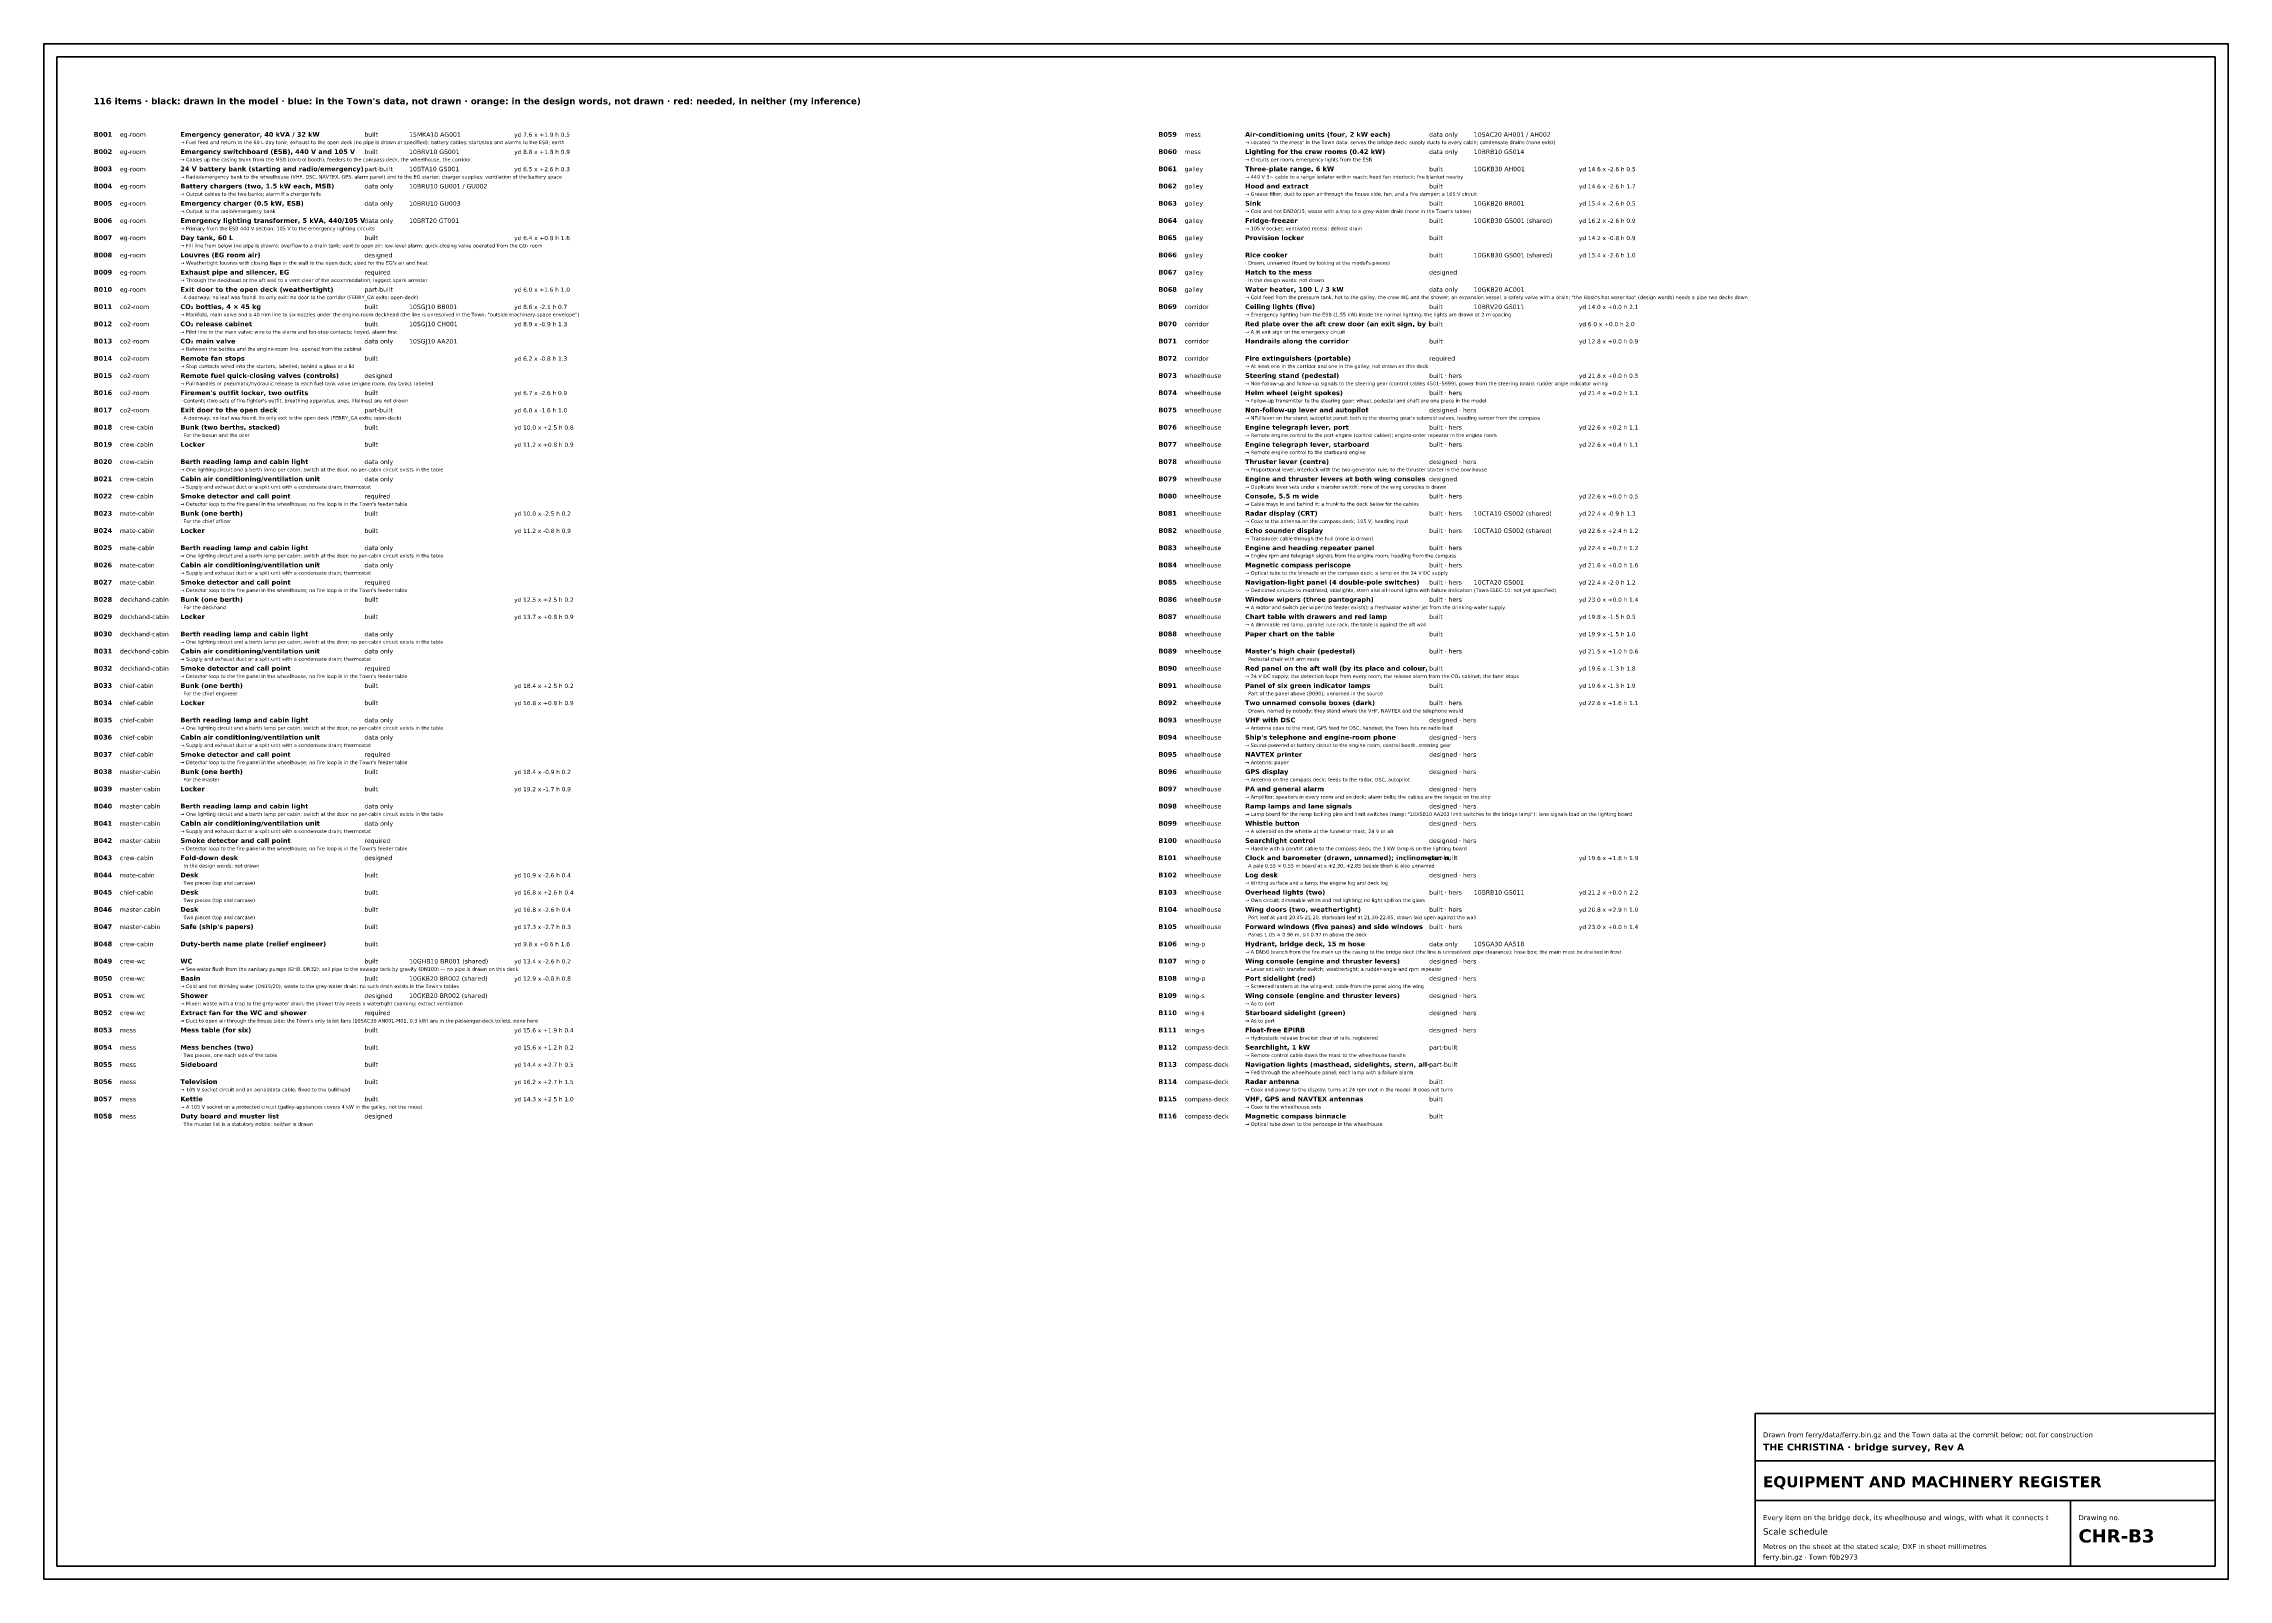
# Model space of a CAD drawing. Header units: millimetres. Extents: x 5 to 836, y 5 to 589.
import ezdxf

# ---------------------------------------------------------------- set-up
doc = ezdxf.new("R2010")
doc.units = ezdxf.units.MM
doc.linetypes.add('DASHED', pattern=[1.524, 1.27, -0.254])
for name, color, linetype, lineweight, true_color in [('DIM', 2, 'CONTINUOUS', 13, 0x1e46a0), ('FIND', 1, 'CONTINUOUS', 25, 0xc80000), ('SIGHT', 30, 'DASHED', 18, 0xd76900), ('THIN', 8, 'CONTINUOUS', 13, 0x8c8c8c)]:
    doc.layers.add(name, color=color, linetype=linetype, lineweight=lineweight, true_color=true_color)
for name, color, linetype, lineweight in [('FRAME', 7, 'CONTINUOUS', 50), ('TEXT', 7, 'CONTINUOUS', 18), ('TITLE', 7, 'CONTINUOUS', 35)]:
    doc.layers.add(name, color=color, linetype=linetype, lineweight=lineweight)
doc.styles.add('SANS', font='DejaVuSans.ttf')
doc.styles.add('SANSB', font='DejaVuSans-Bold.ttf')

msp = doc.modelspace()

# ---------------------------------------------------------------- linework, layer by layer
at = {"layer": 'FRAME'}
for points in [[(5, 5), (836, 5), (836, 589), (5, 589)], [(10, 10), (831, 10), (831, 584), (10, 584)]]:
    msp.add_lwpolyline(points, close=True, dxfattribs=at)
at = {"layer": 'TITLE'}
for p, q in [((656, 50), (831, 50)), ((656, 35), (831, 35)), ((776, 10), (776, 35))]:
    msp.add_line(p, q, dxfattribs=at)
msp.add_lwpolyline([(656, 10), (831, 10), (831, 68), (656, 68)], close=True, dxfattribs=at)

# ---------------------------------------------------------------- texts
at = {"layer": 'DIM'}
for s, height, style, p in [('B059', 1.8, 'SANSB', (429, 553.6)), ('B060', 1.8, 'SANSB', (429, 547.05)), ('mess', 1.7, 'SANS', (439, 553.6)), ('Air-conditioning units (four, 2 kW each)', 1.8, 'SANSB', (462, 553.6)), ('Lighting for the crew rooms (0.42 kW)', 1.8, 'SANSB', (462, 547.05)), ('data only', 1.7, 'SANS', (532, 553.6)), ('data only', 1.7, 'SANS', (532, 547.05)), ('10SAC20 AH001 / AH002', 1.7, 'SANS', (549, 553.6)), ('10BRB10 GS014', 1.7, 'SANS', (549, 547.05)), ('mess', 1.7, 'SANS', (439, 547.05)), ('B004', 1.8, 'SANSB', (24, 533.95)), ('eg-room', 1.7, 'SANS', (34, 533.95)), ('Battery chargers (two, 1.5 kW each, MSB)', 1.8, 'SANSB', (57, 533.95)), ('data only', 1.7, 'SANS', (127, 533.95)), ('10BRU10 GU001 / GU002', 1.7, 'SANS', (144, 533.95)), ('B005', 1.8, 'SANSB', (24, 527.4)), ('eg-room', 1.7, 'SANS', (34, 527.4)), ('Emergency charger (0.5 kW, ESB)', 1.8, 'SANSB', (57, 527.4)), ('data only', 1.7, 'SANS', (127, 527.4)), ('10BRU10 GU003', 1.7, 'SANS', (144, 527.4)), ('B006', 1.8, 'SANSB', (24, 520.85)), ('eg-room', 1.7, 'SANS', (34, 520.85)), ('Emergency lighting transformer, 5 kVA, 440/105 V', 1.8, 'SANSB', (57, 520.85)), ('data only', 1.7, 'SANS', (127, 520.85)), ('10BRT20 GT001', 1.7, 'SANS', (144, 520.85)), ('B068', 1.8, 'SANSB', (429, 494.65)), ('galley', 1.7, 'SANS', (439, 494.65)), ('Water heater, 100 L / 3 kW', 1.8, 'SANSB', (462, 494.65)), ('data only', 1.7, 'SANS', (532, 494.65)), ('10GKB20 AC001', 1.7, 'SANS', (549, 494.65)), ('B013', 1.8, 'SANSB', (24, 475)), ('co2-room', 1.7, 'SANS', (34, 475)), ('CO₂ main valve', 1.8, 'SANSB', (57, 475)), ('data only', 1.7, 'SANS', (127, 475)), ('10SGJ10 AA201', 1.7, 'SANS', (144, 475)), ('B020', 1.8, 'SANSB', (24, 429.15)), ('B021', 1.8, 'SANSB', (24, 422.6)), ('crew-cabin', 1.7, 'SANS', (34, 429.15)), ('crew-cabin', 1.7, 'SANS', (34, 422.6)), ('Cabin air conditioning/ventilation unit', 1.8, 'SANSB', (57, 422.6)), ('Berth reading lamp and cabin light', 1.8, 'SANSB', (57, 429.15)), ('data only', 1.7, 'SANS', (127, 429.15)), ('data only', 1.7, 'SANS', (127, 422.6)), ('B025', 1.8, 'SANSB', (24, 396.4)), ('B026', 1.8, 'SANSB', (24, 389.85)), ('mate-cabin', 1.7, 'SANS', (34, 396.4)), ('mate-cabin', 1.7, 'SANS', (34, 389.85)), ('Cabin air conditioning/ventilation unit', 1.8, 'SANSB', (57, 389.85)), ('Berth reading lamp and cabin light', 1.8, 'SANSB', (57, 396.4)), ('data only', 1.7, 'SANS', (127, 396.4)), ('data only', 1.7, 'SANS', (127, 389.85)), ('B030', 1.8, 'SANSB', (24, 363.65)), ('B031', 1.8, 'SANSB', (24, 357.1)), ('deckhand-cabin', 1.7, 'SANS', (34, 363.65)), ('deckhand-cabin', 1.7, 'SANS', (34, 357.1)), ('Cabin air conditioning/ventilation unit', 1.8, 'SANSB', (57, 357.1)), ('Berth reading lamp and cabin light', 1.8, 'SANSB', (57, 363.65)), ('data only', 1.7, 'SANS', (127, 363.65)), ('data only', 1.7, 'SANS', (127, 357.1)), ('B035', 1.8, 'SANSB', (24, 330.9)), ('chief-cabin', 1.7, 'SANS', (34, 330.9)), ('Berth reading lamp and cabin light', 1.8, 'SANSB', (57, 330.9)), ('data only', 1.7, 'SANS', (127, 330.9)), ('B036', 1.8, 'SANSB', (24, 324.35)), ('chief-cabin', 1.7, 'SANS', (34, 324.35)), ('Cabin air conditioning/ventilation unit', 1.8, 'SANSB', (57, 324.35)), ('data only', 1.7, 'SANS', (127, 324.35)), ('B040', 1.8, 'SANSB', (24, 298.15)), ('master-cabin', 1.7, 'SANS', (34, 298.15)), ('Berth reading lamp and cabin light', 1.8, 'SANSB', (57, 298.15)), ('data only', 1.7, 'SANS', (127, 298.15)), ('B041', 1.8, 'SANSB', (24, 291.6)), ('master-cabin', 1.7, 'SANS', (34, 291.6)), ('Cabin air conditioning/ventilation unit', 1.8, 'SANSB', (57, 291.6)), ('data only', 1.7, 'SANS', (127, 291.6)), ('B106', 1.8, 'SANSB', (429, 245.75)), ('wing-p', 1.7, 'SANS', (439, 245.75)), ('Hydrant, bridge deck, 15 m hose', 1.8, 'SANSB', (462, 245.75)), ('data only', 1.7, 'SANS', (532, 245.75)), ('10SGA30 AA518', 1.7, 'SANS', (549, 245.75))]:
    msp.add_text(s, height=height, dxfattribs=dict(at, style=style)).set_placement(p)
at = {"layer": 'FIND'}
for s, height, style, p in [('B009', 1.8, 'SANSB', (24, 501.2)), ('eg-room', 1.7, 'SANS', (34, 501.2)), ('Exhaust pipe and silencer, EG', 1.8, 'SANSB', (57, 501.2)), ('required', 1.7, 'SANS', (127, 501.2)), ('B072', 1.8, 'SANSB', (429, 468.45)), ('corridor', 1.7, 'SANS', (439, 468.45)), ('Fire extinguishers (portable)', 1.8, 'SANSB', (462, 468.45)), ('required', 1.7, 'SANS', (532, 468.45)), ('B022', 1.8, 'SANSB', (24, 416.05)), ('crew-cabin', 1.7, 'SANS', (34, 416.05)), ('Smoke detector and call point', 1.8, 'SANSB', (57, 416.05)), ('required', 1.7, 'SANS', (127, 416.05)), ('B027', 1.8, 'SANSB', (24, 383.3)), ('mate-cabin', 1.7, 'SANS', (34, 383.3)), ('Smoke detector and call point', 1.8, 'SANSB', (57, 383.3)), ('required', 1.7, 'SANS', (127, 383.3)), ('B032', 1.8, 'SANSB', (24, 350.55)), ('deckhand-cabin', 1.7, 'SANS', (34, 350.55)), ('Smoke detector and call point', 1.8, 'SANSB', (57, 350.55)), ('required', 1.7, 'SANS', (127, 350.55)), ('B037', 1.8, 'SANSB', (24, 317.8)), ('chief-cabin', 1.7, 'SANS', (34, 317.8)), ('Smoke detector and call point', 1.8, 'SANSB', (57, 317.8)), ('required', 1.7, 'SANS', (127, 317.8)), ('B042', 1.8, 'SANSB', (24, 285.05)), ('master-cabin', 1.7, 'SANS', (34, 285.05)), ('Smoke detector and call point', 1.8, 'SANSB', (57, 285.05)), ('required', 1.7, 'SANS', (127, 285.05)), ('B052', 1.8, 'SANSB', (24, 219.55)), ('crew-wc', 1.7, 'SANS', (34, 219.55)), ('Extract fan for the WC and shower', 1.8, 'SANSB', (57, 219.55)), ('required', 1.7, 'SANS', (127, 219.55))]:
    msp.add_text(s, height=height, dxfattribs=dict(at, style=style)).set_placement(p)
at = {"layer": 'SIGHT'}
for s, height, style, p in [('B008', 1.8, 'SANSB', (24, 507.75)), ('eg-room', 1.7, 'SANS', (34, 507.75)), ('Louvres (EG room air)', 1.8, 'SANSB', (57, 507.75)), ('designed', 1.7, 'SANS', (127, 507.75)), ('B067', 1.8, 'SANSB', (429, 501.2)), ('galley', 1.7, 'SANS', (439, 501.2)), ('Hatch to the mess', 1.8, 'SANSB', (462, 501.2)), ('designed', 1.7, 'SANS', (532, 501.2)), ('B015', 1.8, 'SANSB', (24, 461.9)), ('co2-room', 1.7, 'SANS', (34, 461.9)), ('Remote fuel quick-closing valves (controls)', 1.8, 'SANSB', (57, 461.9)), ('designed', 1.7, 'SANS', (127, 461.9)), ('B075', 1.8, 'SANSB', (429, 448.8)), ('wheelhouse', 1.7, 'SANS', (439, 448.8)), ('Non-follow-up lever and autopilot', 1.8, 'SANSB', (462, 448.8)), ('designed · hers', 1.7, 'SANS', (532, 448.8)), ('B078', 1.8, 'SANSB', (429, 429.15)), ('B079', 1.8, 'SANSB', (429, 422.6)), ('wheelhouse', 1.7, 'SANS', (439, 429.15)), ('wheelhouse', 1.7, 'SANS', (439, 422.6)), ('Thruster lever (centre)', 1.8, 'SANSB', (462, 429.15)), ('Engine and thruster levers at both wing consoles', 1.8, 'SANSB', (462, 422.6)), ('designed · hers', 1.7, 'SANS', (532, 429.15)), ('designed', 1.7, 'SANS', (532, 422.6)), ('B093', 1.8, 'SANSB', (429, 330.9)), ('wheelhouse', 1.7, 'SANS', (439, 330.9)), ('VHF with DSC', 1.8, 'SANSB', (462, 330.9)), ('designed · hers', 1.7, 'SANS', (532, 330.9)), ('B094', 1.8, 'SANSB', (429, 324.35)), ('wheelhouse', 1.7, 'SANS', (439, 324.35)), ("Ship's telephone and engine-room phone", 1.8, 'SANSB', (462, 324.35)), ('designed · hers', 1.7, 'SANS', (532, 324.35)), ('B095', 1.8, 'SANSB', (429, 317.8)), ('wheelhouse', 1.7, 'SANS', (439, 317.8)), ('NAVTEX printer', 1.8, 'SANSB', (462, 317.8)), ('designed · hers', 1.7, 'SANS', (532, 317.8)), ('B096', 1.8, 'SANSB', (429, 311.25)), ('wheelhouse', 1.7, 'SANS', (439, 311.25)), ('GPS display', 1.8, 'SANSB', (462, 311.25)), ('designed · hers', 1.7, 'SANS', (532, 311.25)), ('B097', 1.8, 'SANSB', (429, 304.7)), ('B098', 1.8, 'SANSB', (429, 298.15)), ('wheelhouse', 1.7, 'SANS', (439, 304.7)), ('wheelhouse', 1.7, 'SANS', (439, 298.15)), ('PA and general alarm', 1.8, 'SANSB', (462, 304.7)), ('Ramp lamps and lane signals', 1.8, 'SANSB', (462, 298.15)), ('designed · hers', 1.7, 'SANS', (532, 304.7)), ('designed · hers', 1.7, 'SANS', (532, 298.15)), ('B099', 1.8, 'SANSB', (429, 291.6)), ('wheelhouse', 1.7, 'SANS', (439, 291.6)), ('Whistle button', 1.8, 'SANSB', (462, 291.6)), ('designed · hers', 1.7, 'SANS', (532, 291.6)), ('B100', 1.8, 'SANSB', (429, 285.05)), ('wheelhouse', 1.7, 'SANS', (439, 285.05)), ('Searchlight control', 1.8, 'SANSB', (462, 285.05)), ('designed · hers', 1.7, 'SANS', (532, 285.05)), ('B043', 1.8, 'SANSB', (24, 278.5)), ('crew-cabin', 1.7, 'SANS', (34, 278.5)), ('Fold-down desk', 1.8, 'SANSB', (57, 278.5)), ('designed', 1.7, 'SANS', (127, 278.5)), ('B102', 1.8, 'SANSB', (429, 271.95)), ('wheelhouse', 1.7, 'SANS', (439, 271.95)), ('Log desk', 1.8, 'SANSB', (462, 271.95)), ('designed · hers', 1.7, 'SANS', (532, 271.95)), ('B107', 1.8, 'SANSB', (429, 239.2)), ('Wing console (engine and thruster levers)', 1.8, 'SANSB', (462, 239.2)), ('B108', 1.8, 'SANSB', (429, 232.65)), ('wing-p', 1.7, 'SANS', (439, 239.2)), ('wing-p', 1.7, 'SANS', (439, 232.65)), ('Port sidelight (red)', 1.8, 'SANSB', (462, 232.65)), ('designed · hers', 1.7, 'SANS', (532, 239.2)), ('designed · hers', 1.7, 'SANS', (532, 232.65)), ('B051', 1.8, 'SANSB', (24, 226.1)), ('crew-wc', 1.7, 'SANS', (34, 226.1)), ('Shower', 1.8, 'SANSB', (57, 226.1)), ('designed', 1.7, 'SANS', (127, 226.1)), ('10GKB20 BR002 (shared)', 1.7, 'SANS', (144, 226.1)), ('B109', 1.8, 'SANSB', (429, 226.1)), ('wing-s', 1.7, 'SANS', (439, 226.1)), ('Wing console (engine and thruster levers)', 1.8, 'SANSB', (462, 226.1)), ('designed · hers', 1.7, 'SANS', (532, 226.1)), ('B110', 1.8, 'SANSB', (429, 219.55)), ('wing-s', 1.7, 'SANS', (439, 219.55)), ('Starboard sidelight (green)', 1.8, 'SANSB', (462, 219.55)), ('designed · hers', 1.7, 'SANS', (532, 219.55)), ('B111', 1.8, 'SANSB', (429, 213)), ('wing-s', 1.7, 'SANS', (439, 213)), ('Float-free EPIRB', 1.8, 'SANSB', (462, 213)), ('designed · hers', 1.7, 'SANS', (532, 213)), ('B058', 1.8, 'SANSB', (24, 180.25)), ('mess', 1.7, 'SANS', (34, 180.25)), ('Duty board and muster list', 1.8, 'SANSB', (57, 180.25)), ('designed', 1.7, 'SANS', (127, 180.25))]:
    msp.add_text(s, height=height, dxfattribs=dict(at, style=style)).set_placement(p)
at = {"layer": 'TEXT'}
for s, height, style, p in [("116 items · black: drawn in the model · blue: in the Town's data, not drawn · orange: in the design words, not drawn · red: needed, in neither (my inference)", 2.4, 'SANSB', (24, 566)), ('B001', 1.8, 'SANSB', (24, 553.6)), ('B002', 1.8, 'SANSB', (24, 547.05)), ('eg-room', 1.7, 'SANS', (34, 553.6)), ('Emergency generator, 40 kVA / 32 kW', 1.8, 'SANSB', (57, 553.6)), ('Emergency switchboard (ESB), 440 V and 105 V', 1.8, 'SANSB', (57, 547.05)), ('built', 1.7, 'SANS', (127, 553.6)), ('built', 1.7, 'SANS', (127, 547.05)), ('15MKA10 AG001', 1.7, 'SANS', (144, 553.6)), ('10BRV10 GS001', 1.7, 'SANS', (144, 547.05)), ('yd 7.6 x +1.9 h 0.5', 1.6, 'SANS', (184, 553.6)), ('yd 8.8 x +1.8 h 0.9', 1.6, 'SANS', (184, 547.05)), ('B003', 1.8, 'SANSB', (24, 540.5)), ('eg-room', 1.7, 'SANS', (34, 547.05)), ('eg-room', 1.7, 'SANS', (34, 540.5)), ('24 V battery bank (starting and radio/emergency)', 1.8, 'SANSB', (57, 540.5)), ('part-built', 1.7, 'SANS', (127, 540.5)), ('10BTA10 GS001', 1.7, 'SANS', (144, 540.5)), ('yd 6.5 x +2.6 h 0.3', 1.6, 'SANS', (184, 540.5)), ('B061', 1.8, 'SANSB', (429, 540.5)), ('galley', 1.7, 'SANS', (439, 540.5)), ('Three-plate range, 6 kW', 1.8, 'SANSB', (462, 540.5)), ('built', 1.7, 'SANS', (532, 540.5)), ('10GKB30 AH001', 1.7, 'SANS', (549, 540.5)), ('yd 14.6 x -2.6 h 0.5', 1.6, 'SANS', (589, 540.5)), ('B062', 1.8, 'SANSB', (429, 533.95)), ('galley', 1.7, 'SANS', (439, 533.95)), ('Hood and extract', 1.8, 'SANSB', (462, 533.95)), ('built', 1.7, 'SANS', (532, 533.95)), ('yd 14.6 x -2.6 h 1.7', 1.6, 'SANS', (589, 533.95)), ('B063', 1.8, 'SANSB', (429, 527.4)), ('galley', 1.7, 'SANS', (439, 527.4)), ('Sink', 1.8, 'SANSB', (462, 527.4)), ('built', 1.7, 'SANS', (532, 527.4)), ('10GKB20 BR001', 1.7, 'SANS', (549, 527.4)), ('yd 15.4 x -2.6 h 0.5', 1.6, 'SANS', (589, 527.4)), ('B007', 1.8, 'SANSB', (24, 514.3)), ('eg-room', 1.7, 'SANS', (34, 514.3)), ('Day tank, 60 L', 1.8, 'SANSB', (57, 514.3)), ('built', 1.7, 'SANS', (127, 514.3)), ('yd 6.4 x +0.8 h 1.6', 1.6, 'SANS', (184, 514.3)), ('B064', 1.8, 'SANSB', (429, 520.85)), ('B065', 1.8, 'SANSB', (429, 514.3)), ('galley', 1.7, 'SANS', (439, 520.85)), ('galley', 1.7, 'SANS', (439, 514.3)), ('Fridge-freezer', 1.8, 'SANSB', (462, 520.85)), ('Provision locker', 1.8, 'SANSB', (462, 514.3)), ('built', 1.7, 'SANS', (532, 520.85)), ('built', 1.7, 'SANS', (532, 514.3)), ('10GKB30 GS001 (shared)', 1.7, 'SANS', (549, 520.85)), ('yd 16.2 x -2.6 h 0.9', 1.6, 'SANS', (589, 520.85)), ('yd 14.2 x -0.8 h 0.9', 1.6, 'SANS', (589, 514.3)), ('B066', 1.8, 'SANSB', (429, 507.75)), ('galley', 1.7, 'SANS', (439, 507.75)), ('Rice cooker', 1.8, 'SANSB', (462, 507.75)), ('built', 1.7, 'SANS', (532, 507.75)), ('10GKB30 GS001 (shared)', 1.7, 'SANS', (549, 507.75)), ('yd 15.4 x -2.6 h 1.0', 1.6, 'SANS', (589, 507.75)), ('B010', 1.8, 'SANSB', (24, 494.65)), ('eg-room', 1.7, 'SANS', (34, 494.65)), ('Exit door to the open deck (weathertight)', 1.8, 'SANSB', (57, 494.65)), ('part-built', 1.7, 'SANS', (127, 494.65)), ('yd 6.0 x +1.6 h 1.0', 1.6, 'SANS', (184, 494.65)), ('B011', 1.8, 'SANSB', (24, 488.1)), ('B012', 1.8, 'SANSB', (24, 481.55)), ('co2-room', 1.7, 'SANS', (34, 488.1)), ('co2-room', 1.7, 'SANS', (34, 481.55)), ('CO₂ bottles, 4 × 45 kg', 1.8, 'SANSB', (57, 488.1)), ('CO₂ release cabinet', 1.8, 'SANSB', (57, 481.55)), ('built', 1.7, 'SANS', (127, 488.1)), ('built', 1.7, 'SANS', (127, 481.55)), ('10SGJ10 BB001', 1.7, 'SANS', (144, 488.1)), ('10SGJ10 CH001', 1.7, 'SANS', (144, 481.55)), ('yd 8.6 x -2.1 h 0.7', 1.6, 'SANS', (184, 488.1)), ('yd 8.9 x -0.9 h 1.3', 1.6, 'SANS', (184, 481.55)), ('B069', 1.8, 'SANSB', (429, 488.1)), ('B070', 1.8, 'SANSB', (429, 481.55)), ('corridor', 1.7, 'SANS', (439, 488.1)), ('corridor', 1.7, 'SANS', (439, 481.55)), ('Ceiling lights (five)', 1.8, 'SANSB', (462, 488.1)), ('Red plate over the aft crew door (an exit sign, by i', 1.8, 'SANSB', (462, 481.55)), ('built', 1.7, 'SANS', (532, 488.1)), ('built', 1.7, 'SANS', (532, 481.55)), ('10BRV20 GS011', 1.7, 'SANS', (549, 488.1)), ('yd 14.0 x +0.0 h 2.1', 1.6, 'SANS', (589, 488.1)), ('yd 6.0 x +0.0 h 2.0', 1.6, 'SANS', (589, 481.55)), ('B071', 1.8, 'SANSB', (429, 475)), ('corridor', 1.7, 'SANS', (439, 475)), ('Handrails along the corridor', 1.8, 'SANSB', (462, 475)), ('built', 1.7, 'SANS', (532, 475)), ('yd 12.8 x +0.0 h 0.9', 1.6, 'SANS', (589, 475)), ('B014', 1.8, 'SANSB', (24, 468.45)), ('co2-room', 1.7, 'SANS', (34, 468.45)), ('Remote fan stops', 1.8, 'SANSB', (57, 468.45)), ('built', 1.7, 'SANS', (127, 468.45)), ('yd 6.2 x -0.8 h 1.3', 1.6, 'SANS', (184, 468.45)), ('B016', 1.8, 'SANSB', (24, 455.35)), ('co2-room', 1.7, 'SANS', (34, 455.35)), ("Firemen's outfit locker, two outfits", 1.8, 'SANSB', (57, 455.35)), ('built', 1.7, 'SANS', (127, 455.35)), ('B073', 1.8, 'SANSB', (429, 461.9)), ('B074', 1.8, 'SANSB', (429, 455.35)), ('wheelhouse', 1.7, 'SANS', (439, 461.9)), ('wheelhouse', 1.7, 'SANS', (439, 455.35)), ('Steering stand (pedestal)', 1.8, 'SANSB', (462, 461.9)), ('Helm wheel (eight spokes)', 1.8, 'SANSB', (462, 455.35)), ('built · hers', 1.7, 'SANS', (532, 461.9)), ('built · hers', 1.7, 'SANS', (532, 455.35)), ('yd 21.8 x +0.0 h 0.5', 1.6, 'SANS', (589, 461.9)), ('B017', 1.8, 'SANSB', (24, 448.8)), ('co2-room', 1.7, 'SANS', (34, 448.8)), ('Exit door to the open deck', 1.8, 'SANSB', (57, 448.8)), ('part-built', 1.7, 'SANS', (127, 448.8)), ('yd 6.7 x -2.6 h 0.9', 1.6, 'SANS', (184, 455.35)), ('yd 6.0 x -1.6 h 1.0', 1.6, 'SANS', (184, 448.8)), ('yd 21.4 x +0.0 h 1.1', 1.6, 'SANS', (589, 455.35)), ('B018', 1.8, 'SANSB', (24, 442.25)), ('crew-cabin', 1.7, 'SANS', (34, 442.25)), ('Bunk (two berths, stacked)', 1.8, 'SANSB', (57, 442.25)), ('built', 1.7, 'SANS', (127, 442.25)), ('yd 10.0 x +2.5 h 0.8', 1.6, 'SANS', (184, 442.25)), ('B076', 1.8, 'SANSB', (429, 442.25)), ('wheelhouse', 1.7, 'SANS', (439, 442.25)), ('Engine telegraph lever, port', 1.8, 'SANSB', (462, 442.25)), ('built · hers', 1.7, 'SANS', (532, 442.25)), ('yd 22.6 x +0.2 h 1.1', 1.6, 'SANS', (589, 442.25)), ('B019', 1.8, 'SANSB', (24, 435.7)), ('crew-cabin', 1.7, 'SANS', (34, 435.7)), ('Locker', 1.8, 'SANSB', (57, 435.7)), ('built', 1.7, 'SANS', (127, 435.7)), ('yd 11.2 x +0.8 h 0.9', 1.6, 'SANS', (184, 435.7)), ('B077', 1.8, 'SANSB', (429, 435.7)), ('wheelhouse', 1.7, 'SANS', (439, 435.7)), ('Engine telegraph lever, starboard', 1.8, 'SANSB', (462, 435.7)), ('built · hers', 1.7, 'SANS', (532, 435.7)), ('yd 22.6 x +0.4 h 1.1', 1.6, 'SANS', (589, 435.7)), ('B080', 1.8, 'SANSB', (429, 416.05)), ('wheelhouse', 1.7, 'SANS', (439, 416.05)), ('Console, 5.5 m wide', 1.8, 'SANSB', (462, 416.05)), ('built · hers', 1.7, 'SANS', (532, 416.05)), ('yd 22.6 x +0.0 h 0.5', 1.6, 'SANS', (589, 416.05)), ('B023', 1.8, 'SANSB', (24, 409.5)), ('mate-cabin', 1.7, 'SANS', (34, 409.5)), ('Bunk (one berth)', 1.8, 'SANSB', (57, 409.5)), ('built', 1.7, 'SANS', (127, 409.5)), ('yd 10.0 x -2.5 h 0.2', 1.6, 'SANS', (184, 409.5)), ('B081', 1.8, 'SANSB', (429, 409.5)), ('wheelhouse', 1.7, 'SANS', (439, 409.5)), ('Radar display (CRT)', 1.8, 'SANSB', (462, 409.5)), ('built · hers', 1.7, 'SANS', (532, 409.5)), ('10CTA10 GS002 (shared)', 1.7, 'SANS', (549, 409.5)), ('yd 22.4 x -0.9 h 1.3', 1.6, 'SANS', (589, 409.5)), ('B024', 1.8, 'SANSB', (24, 402.95)), ('mate-cabin', 1.7, 'SANS', (34, 402.95)), ('Locker', 1.8, 'SANSB', (57, 402.95)), ('built', 1.7, 'SANS', (127, 402.95)), ('yd 11.2 x -0.8 h 0.9', 1.6, 'SANS', (184, 402.95)), ('B082', 1.8, 'SANSB', (429, 402.95)), ('wheelhouse', 1.7, 'SANS', (439, 402.95)), ('Echo sounder display', 1.8, 'SANSB', (462, 402.95)), ('built · hers', 1.7, 'SANS', (532, 402.95)), ('10CTA10 GS002 (shared)', 1.7, 'SANS', (549, 402.95)), ('yd 22.6 x +2.4 h 1.2', 1.6, 'SANS', (589, 402.95)), ('B083', 1.8, 'SANSB', (429, 396.4)), ('B084', 1.8, 'SANSB', (429, 389.85)), ('wheelhouse', 1.7, 'SANS', (439, 396.4)), ('wheelhouse', 1.7, 'SANS', (439, 389.85)), ('Engine and heading repeater panel', 1.8, 'SANSB', (462, 396.4)), ('Magnetic compass periscope', 1.8, 'SANSB', (462, 389.85)), ('built · hers', 1.7, 'SANS', (532, 396.4)), ('built · hers', 1.7, 'SANS', (532, 389.85)), ('yd 22.4 x +0.7 h 1.2', 1.6, 'SANS', (589, 396.4)), ('yd 21.6 x +0.0 h 1.6', 1.6, 'SANS', (589, 389.85)), ('B085', 1.8, 'SANSB', (429, 383.3)), ('wheelhouse', 1.7, 'SANS', (439, 383.3)), ('Navigation-light panel (4 double-pole switches)', 1.8, 'SANSB', (462, 383.3)), ('built · hers', 1.7, 'SANS', (532, 383.3)), ('10CTA20 GS001', 1.7, 'SANS', (549, 383.3)), ('yd 22.4 x -2.0 h 1.2', 1.6, 'SANS', (589, 383.3)), ('B028', 1.8, 'SANSB', (24, 376.75)), ('deckhand-cabin', 1.7, 'SANS', (34, 376.75)), ('Bunk (one berth)', 1.8, 'SANSB', (57, 376.75)), ('built', 1.7, 'SANS', (127, 376.75)), ('yd 12.5 x +2.5 h 0.2', 1.6, 'SANS', (184, 376.75)), ('B086', 1.8, 'SANSB', (429, 376.75)), ('wheelhouse', 1.7, 'SANS', (439, 376.75)), ('Window wipers (three pantograph)', 1.8, 'SANSB', (462, 376.75)), ('built · hers', 1.7, 'SANS', (532, 376.75)), ('yd 23.0 x +0.0 h 1.4', 1.6, 'SANS', (589, 376.75)), ('B029', 1.8, 'SANSB', (24, 370.2)), ('deckhand-cabin', 1.7, 'SANS', (34, 370.2)), ('Locker', 1.8, 'SANSB', (57, 370.2)), ('built', 1.7, 'SANS', (127, 370.2)), ('yd 13.7 x +0.8 h 0.9', 1.6, 'SANS', (184, 370.2)), ('B087', 1.8, 'SANSB', (429, 370.2)), ('wheelhouse', 1.7, 'SANS', (439, 370.2)), ('Chart table with drawers and red lamp', 1.8, 'SANSB', (462, 370.2)), ('built', 1.7, 'SANS', (532, 370.2)), ('yd 19.8 x -1.5 h 0.5', 1.6, 'SANS', (589, 370.2)), ('B088', 1.8, 'SANSB', (429, 363.65)), ('B089', 1.8, 'SANSB', (429, 357.1)), ('wheelhouse', 1.7, 'SANS', (439, 363.65)), ('wheelhouse', 1.7, 'SANS', (439, 357.1)), ('Paper chart on the table', 1.8, 'SANSB', (462, 363.65)), ("Master's high chair (pedestal)", 1.8, 'SANSB', (462, 357.1)), ('built', 1.7, 'SANS', (532, 363.65)), ('built · hers', 1.7, 'SANS', (532, 357.1)), ('yd 19.9 x -1.5 h 1.0', 1.6, 'SANS', (589, 363.65)), ('yd 21.5 x +1.0 h 0.6', 1.6, 'SANS', (589, 357.1)), ('B090', 1.8, 'SANSB', (429, 350.55)), ('wheelhouse', 1.7, 'SANS', (439, 350.55)), ('Red panel on the aft wall (by its place and colour, ', 1.8, 'SANSB', (462, 350.55)), ('built', 1.7, 'SANS', (532, 350.55)), ('yd 19.6 x -1.3 h 1.8', 1.6, 'SANS', (589, 350.55)), ('B033', 1.8, 'SANSB', (24, 344)), ('chief-cabin', 1.7, 'SANS', (34, 344)), ('Bunk (one berth)', 1.8, 'SANSB', (57, 344)), ('built', 1.7, 'SANS', (127, 344)), ('yd 18.4 x +2.5 h 0.2', 1.6, 'SANS', (184, 344)), ('B091', 1.8, 'SANSB', (429, 344)), ('wheelhouse', 1.7, 'SANS', (439, 344)), ('Panel of six green indicator lamps', 1.8, 'SANSB', (462, 344)), ('built', 1.7, 'SANS', (532, 344)), ('yd 19.6 x -1.3 h 1.9', 1.6, 'SANS', (589, 344)), ('B034', 1.8, 'SANSB', (24, 337.45)), ('chief-cabin', 1.7, 'SANS', (34, 337.45)), ('Locker', 1.8, 'SANSB', (57, 337.45)), ('built', 1.7, 'SANS', (127, 337.45)), ('yd 16.8 x +0.8 h 0.9', 1.6, 'SANS', (184, 337.45)), ('B092', 1.8, 'SANSB', (429, 337.45)), ('wheelhouse', 1.7, 'SANS', (439, 337.45)), ('Two unnamed console boxes (dark)', 1.8, 'SANSB', (462, 337.45)), ('built · hers', 1.7, 'SANS', (532, 337.45)), ('yd 22.6 x +1.6 h 1.1', 1.6, 'SANS', (589, 337.45)), ('B038', 1.8, 'SANSB', (24, 311.25)), ('master-cabin', 1.7, 'SANS', (34, 311.25)), ('Bunk (one berth)', 1.8, 'SANSB', (57, 311.25)), ('built', 1.7, 'SANS', (127, 311.25)), ('yd 18.4 x -0.9 h 0.2', 1.6, 'SANS', (184, 311.25)), ('B039', 1.8, 'SANSB', (24, 304.7)), ('master-cabin', 1.7, 'SANS', (34, 304.7)), ('Locker', 1.8, 'SANSB', (57, 304.7)), ('built', 1.7, 'SANS', (127, 304.7)), ('yd 19.2 x -1.7 h 0.9', 1.6, 'SANS', (184, 304.7)), ('B101', 1.8, 'SANSB', (429, 278.5)), ('wheelhouse', 1.7, 'SANS', (439, 278.5)), ('Clock and barometer (drawn, unnamed); inclinometer n', 1.8, 'SANSB', (462, 278.5)), ('part-built', 1.7, 'SANS', (532, 278.5)), ('yd 19.6 x +1.6 h 1.9', 1.6, 'SANS', (589, 278.5)), ('B044', 1.8, 'SANSB', (24, 271.95)), ('B045', 1.8, 'SANSB', (24, 265.4)), ('chief-cabin', 1.7, 'SANS', (34, 265.4)), ('mate-cabin', 1.7, 'SANS', (34, 271.95)), ('Desk', 1.8, 'SANSB', (57, 271.95)), ('Desk', 1.8, 'SANSB', (57, 265.4)), ('built', 1.7, 'SANS', (127, 271.95)), ('built', 1.7, 'SANS', (127, 265.4)), ('yd 10.9 x -2.6 h 0.4', 1.6, 'SANS', (184, 271.95)), ('yd 16.8 x +2.6 h 0.4', 1.6, 'SANS', (184, 265.4)), ('B103', 1.8, 'SANSB', (429, 265.4)), ('wheelhouse', 1.7, 'SANS', (439, 265.4)), ('Overhead lights (two)', 1.8, 'SANSB', (462, 265.4)), ('built · hers', 1.7, 'SANS', (532, 265.4)), ('10BRB10 GS011', 1.7, 'SANS', (549, 265.4)), ('yd 21.2 x +0.0 h 2.2', 1.6, 'SANS', (589, 265.4)), ('B046', 1.8, 'SANSB', (24, 258.85)), ('master-cabin', 1.7, 'SANS', (34, 258.85)), ('Desk', 1.8, 'SANSB', (57, 258.85)), ('built', 1.7, 'SANS', (127, 258.85)), ('yd 16.8 x -2.6 h 0.4', 1.6, 'SANS', (184, 258.85)), ('B104', 1.8, 'SANSB', (429, 258.85)), ('wheelhouse', 1.7, 'SANS', (439, 258.85)), ('Wing doors (two, weathertight)', 1.8, 'SANSB', (462, 258.85)), ('built · hers', 1.7, 'SANS', (532, 258.85)), ('yd 20.8 x +2.9 h 1.0', 1.6, 'SANS', (589, 258.85)), ('B047', 1.8, 'SANSB', (24, 252.3)), ('master-cabin', 1.7, 'SANS', (34, 252.3)), ("Safe (ship's papers)", 1.8, 'SANSB', (57, 252.3)), ('built', 1.7, 'SANS', (127, 252.3)), ('yd 17.3 x -2.7 h 0.3', 1.6, 'SANS', (184, 252.3)), ('B105', 1.8, 'SANSB', (429, 252.3)), ('wheelhouse', 1.7, 'SANS', (439, 252.3)), ('Forward windows (five panes) and side windows', 1.8, 'SANSB', (462, 252.3)), ('built · hers', 1.7, 'SANS', (532, 252.3)), ('yd 23.0 x +0.0 h 1.4', 1.6, 'SANS', (589, 252.3)), ('B048', 1.8, 'SANSB', (24, 245.75)), ('B049', 1.8, 'SANSB', (24, 239.2)), ('crew-cabin', 1.7, 'SANS', (34, 245.75)), ('WC', 1.8, 'SANSB', (57, 239.2)), ('Duty-berth name plate (relief engineer)', 1.8, 'SANSB', (57, 245.75)), ('built', 1.7, 'SANS', (127, 245.75)), ('yd 9.8 x +0.6 h 1.6', 1.6, 'SANS', (184, 245.75)), ('B050', 1.8, 'SANSB', (24, 232.65)), ('crew-wc', 1.7, 'SANS', (34, 239.2)), ('crew-wc', 1.7, 'SANS', (34, 232.65)), ('Basin', 1.8, 'SANSB', (57, 232.65)), ('built', 1.7, 'SANS', (127, 239.2)), ('built', 1.7, 'SANS', (127, 232.65)), ('10GHB10 BR001 (shared)', 1.7, 'SANS', (144, 239.2)), ('10GKB20 BR002 (shared)', 1.7, 'SANS', (144, 232.65)), ('yd 13.4 x -2.6 h 0.2', 1.6, 'SANS', (184, 239.2)), ('yd 12.9 x -0.8 h 0.8', 1.6, 'SANS', (184, 232.65)), ('B053', 1.8, 'SANSB', (24, 213)), ('B054', 1.8, 'SANSB', (24, 206.45)), ('mess', 1.7, 'SANS', (34, 213)), ('mess', 1.7, 'SANS', (34, 206.45)), ('Mess table (for six)', 1.8, 'SANSB', (57, 213)), ('Mess benches (two)', 1.8, 'SANSB', (57, 206.45)), ('built', 1.7, 'SANS', (127, 213)), ('built', 1.7, 'SANS', (127, 206.45)), ('yd 15.6 x +1.9 h 0.4', 1.6, 'SANS', (184, 213)), ('yd 15.6 x +1.2 h 0.2', 1.6, 'SANS', (184, 206.45)), ('B112', 1.8, 'SANSB', (429, 206.45)), ('compass-deck', 1.7, 'SANS', (439, 206.45)), ('Searchlight, 1 kW', 1.8, 'SANSB', (462, 206.45)), ('part-built', 1.7, 'SANS', (532, 206.45)), ('B055', 1.8, 'SANSB', (24, 199.9)), ('mess', 1.7, 'SANS', (34, 199.9)), ('Sideboard', 1.8, 'SANSB', (57, 199.9)), ('built', 1.7, 'SANS', (127, 199.9)), ('yd 14.4 x +2.7 h 0.5', 1.6, 'SANS', (184, 199.9)), ('B113', 1.8, 'SANSB', (429, 199.9)), ('compass-deck', 1.7, 'SANS', (439, 199.9)), ('Navigation lights (masthead, sidelights, stern, all-', 1.8, 'SANSB', (462, 199.9)), ('part-built', 1.7, 'SANS', (532, 199.9)), ('B056', 1.8, 'SANSB', (24, 193.35)), ('mess', 1.7, 'SANS', (34, 193.35)), ('Television', 1.8, 'SANSB', (57, 193.35)), ('built', 1.7, 'SANS', (127, 193.35)), ('yd 16.2 x +2.7 h 1.5', 1.6, 'SANS', (184, 193.35)), ('B114', 1.8, 'SANSB', (429, 193.35)), ('compass-deck', 1.7, 'SANS', (439, 193.35)), ('Radar antenna', 1.8, 'SANSB', (462, 193.35)), ('built', 1.7, 'SANS', (532, 193.35)), ('B057', 1.8, 'SANSB', (24, 186.8)), ('mess', 1.7, 'SANS', (34, 186.8)), ('Kettle', 1.8, 'SANSB', (57, 186.8)), ('built', 1.7, 'SANS', (127, 186.8)), ('yd 14.3 x +2.5 h 1.0', 1.6, 'SANS', (184, 186.8)), ('B115', 1.8, 'SANSB', (429, 186.8)), ('compass-deck', 1.7, 'SANS', (439, 186.8)), ('VHF, GPS and NAVTEX antennas', 1.8, 'SANSB', (462, 186.8)), ('built', 1.7, 'SANS', (532, 186.8)), ('B116', 1.8, 'SANSB', (429, 180.25)), ('compass-deck', 1.7, 'SANS', (439, 180.25)), ('Magnetic compass binnacle', 1.8, 'SANSB', (462, 180.25)), ('built', 1.7, 'SANS', (532, 180.25)), ('Drawn from ferry/data/ferry.bin.gz and the Town data at the commit below; not for construction', 1.9, 'SANS', (659, 59)), ('THE CHRISTINA · bridge survey, Rev A', 2.6, 'SANSB', (659, 54)), ('EQUIPMENT AND MACHINERY REGISTER', 4.2, 'SANSB', (659, 40)), ('Every item on the bridge deck, its wheelhouse and wings, with what it connects t', 1.9444, 'SANS', (659, 27.5)), ('Drawing no.', 1.9, 'SANS', (779, 27.5)), ('Scale schedule', 2.4, 'SANS', (659, 22)), ('Metres on the sheet at the stated scale; DXF in sheet millimetres', 1.9, 'SANS', (659, 16.5)), ('CHR-B3', 5, 'SANSB', (779, 19)), ('ferry.bin.gz · Town f0b2973', 1.9, 'SANS', (659, 12.5))]:
    msp.add_text(s, height=height, dxfattribs=dict(at, style=style)).set_placement(p)
at = {"layer": 'THIN', "style": 'SANS'}
for s, p in [('→ Fuel feed and return to the 60 L day tank; exhaust to the open deck (no pipe is drawn or specified); battery cables; start/stop and alarms to the ESB; earth', (57, 550.8)), ('→ Located "in the mess" in the Town data: serves the bridge deck; supply ducts to every cabin; condensate drains (none exist)', (462, 550.8)), ('→ Cables up the casing trunk from the MSB (control booth); feeders to the compass deck, the wheelhouse, the corridor', (57, 544.25)), ('→ Circuits per room; emergency lights from the ESB', (462, 544.25)), ('→ Radio/emergency bank to the wheelhouse (VHF, DSC, NAVTEX, GPS, alarm panel) and to the EG starter; charger supplies; ventilation of the battery space', (57, 537.7)), ('→ Output cables to the two banks; alarm if a charger fails', (57, 531.15)), ('→ 440 V 3~ cable to a range isolator within reach; hood fan interlock; fire blanket nearby', (462, 537.7)), ('→ Grease filter, duct to open air through the house side, fan, and a fire damper; a 105 V circuit', (462, 531.15)), ('→ Output to the radio/emergency bank', (57, 524.6)), ("→ Cold and hot DN20/15; waste with a trap to a grey-water drain (none in the Town's tables)", (462, 524.6)), ('→ Primary from the ESB 440 V section; 105 V to the emergency lighting circuits', (57, 518.05)), ('→ 105 V socket; ventilated recess; defrost drain', (462, 518.05)), ('→ Fill line from below (no pipe is drawn); overflow to a drain tank; vent to open air; low-level alarm; quick-closing valve operated from the CO₂ room', (57, 511.5)), ("→ Weathertight louvres with closing flaps in the wall to the open deck; sized for the EG's air and heat", (57, 504.95)), ('→ Through the deckhead or the aft wall to a vent clear of the accommodation; lagged; spark arrester', (57, 498.4)), ("· Drawn, unnamed (found by looking at the model's pieces)", (462, 504.95)), ('· In the design words; not drawn', (462, 498.4)), ('· A doorway; no leaf was found. Its only exit: no door to the corridor (FERRY_GA exits: open-deck)', (57, 491.85)), ('→ Cold feed from the pressure tank, hot to the galley, the crew WC and the shower, an expansion vessel, a safety valve with a drain; "the kiosk\'s hot water too" (design words) needs a pipe two decks down', (462, 491.85)), ('→ Manifold, main valve and a 40 mm line to six nozzles under the engine-room deckhead (the line is unresolved in the Town: "outside machinery-space envelope")', (57, 485.3)), ('→ Emergency lighting from the ESB (1.55 kW) inside the normal lighting; the lights are drawn at 2 m spacing', (462, 485.3)), ('→ Pilot line to the main valve; wire to the alarm and fan-stop contacts; keyed, alarm first', (57, 478.75)), ('→ A lit exit sign on the emergency circuit', (462, 478.75)), ('→ Between the bottles and the engine-room line; opened from the cabinet', (57, 472.2)), ('→ Stop contacts wired into the starters; labelled; behind a glass or a lid', (57, 465.65)), ('→ At least one in the corridor and one in the galley; not drawn on this deck', (462, 465.65)), ('→ Pull handles or pneumatic/hydraulic release to each fuel tank valve (engine room, day tank); labelled', (57, 459.1)), ('→ Non-follow-up and follow-up signals to the steering gear (control cables 4501–5999), power from the steering board; rudder angle indicator wiring', (462, 459.1)), ("· Contents (two sets of fire-fighter's outfit, breathing apparatus, axes, lifelines) are not drawn", (57, 452.55)), ('→ Follow-up transmitter to the steering gear; wheel, pedestal and shaft are one piece in the model', (462, 452.55)), ('· A doorway; no leaf was found. Its only exit is the open deck (FERRY_GA exits: open-deck)', (57, 446)), ('· For the bosun and the oiler', (57, 439.45)), ("→ NFU lever on the stand; autopilot panel; both to the steering gear's solenoid valves; heading sensor from the compass", (462, 446)), ('→ Remote engine control to the port engine (control cables); engine-order repeater in the engine room', (462, 439.45)), ('→ Remote engine control to the starboard engine', (462, 432.9)), ('→ One lighting circuit and a berth lamp per cabin; switch at the door; no per-cabin circuit exists in the table', (57, 426.35)), ('→ Proportional lever; interlock with the two-generator rule; to the thruster starter in the bow house', (462, 426.35)), ('→ Supply and exhaust duct or a split unit with a condensate drain; thermostat', (57, 419.8)), ('→ Duplicate lever sets under a transfer switch; none of the wing consoles is drawn', (462, 419.8)), ("→ Detector loop to the fire panel in the wheelhouse; no fire loop is in the Town's feeder table", (57, 413.25)), ('· For the chief officer', (57, 406.7)), ('→ Cable trays in and behind it; a trunk to the deck below for the cables', (462, 413.25)), ('→ Coax to the antenna on the compass deck; 105 V; heading input', (462, 406.7)), ('→ Transducer cable through the hull (none is drawn)', (462, 400.15)), ('→ One lighting circuit and a berth lamp per cabin; switch at the door; no per-cabin circuit exists in the table', (57, 393.6)), ('→ Engine rpm and telegraph signals from the engine room; heading from the compass', (462, 393.6)), ('→ Supply and exhaust duct or a split unit with a condensate drain; thermostat', (57, 387.05)), ('→ Optical tube to the binnacle on the compass deck; a lamp on the 24 V DC supply', (462, 387.05)), ("→ Detector loop to the fire panel in the wheelhouse; no fire loop is in the Town's feeder table", (57, 380.5)), ('· For the deckhand', (57, 373.95)), ('→ Dedicated circuits to masthead, sidelights, stern and all-round lights with failure indication (Town ELEC-10: not yet specified)', (462, 380.5)), ('→ A motor and switch per wiper (no feeder exists); a freshwater washer jet from the drinking-water supply', (462, 373.95)), ('→ A dimmable red lamp; parallel rule rack; the table is against the aft wall', (462, 367.4)), ('→ One lighting circuit and a berth lamp per cabin; switch at the door; no per-cabin circuit exists in the table', (57, 360.85)), ('→ Supply and exhaust duct or a split unit with a condensate drain; thermostat', (57, 354.3)), ("→ Detector loop to the fire panel in the wheelhouse; no fire loop is in the Town's feeder table", (57, 347.75)), ("→ 24 V DC supply; the detection loops from every room; the release alarm from the CO₂ cabinet; the fans' stops", (462, 347.75)), ('· Pedestal chair with arm rests', (462, 354.3)), ('· For the chief engineer', (57, 341.2)), ('· Part of the panel above (B090); unnamed in the source', (462, 341.2)), ('· Drawn, named by nobody: they stand where the VHF, NAVTEX and the telephone would', (462, 334.65)), ('→ One lighting circuit and a berth lamp per cabin; switch at the door; no per-cabin circuit exists in the table', (57, 328.1)), ('→ Antenna coax to the mast; GPS feed for DSC; handset; the Town lists no radio load', (462, 328.1)), ('→ Supply and exhaust duct or a split unit with a condensate drain; thermostat', (57, 321.55)), ("→ Detector loop to the fire panel in the wheelhouse; no fire loop is in the Town's feeder table", (57, 315)), ('→ Sound-powered or battery circuit to the engine room, control booth, steering gear', (462, 321.55)), ('→ Antenna; paper', (462, 315)), ('· For the master', (57, 308.45)), ('→ Antenna on the compass deck; feeds to the radar, DSC, autopilot', (462, 308.45)), ('→ Amplifier; speakers in every room and on deck; alarm bells; the cables are the longest on the ship', (462, 301.9)), ('→ One lighting circuit and a berth lamp per cabin; switch at the door; no per-cabin circuit exists in the table', (57, 295.35)), ('→ Lamp board for the ramp locking pins and limit switches (ramp: "10XSB10 AA203 limit switches to the bridge lamp"); lane signals load on the lighting board', (462, 295.35)), ('→ Supply and exhaust duct or a split unit with a condensate drain; thermostat', (57, 288.8)), ("→ Detector loop to the fire panel in the wheelhouse; no fire loop is in the Town's feeder table", (57, 282.25)), ('→ A solenoid on the whistle at the funnel or mast; 24 V or air', (462, 288.8)), ('→ Handle with a pan/tilt cable to the compass deck; the 1 kW lamp is on the lighting board', (462, 282.25)), ('· In the design words; not drawn', (57, 275.7)), ('· A pale 0.55 × 0.55 m board at x +2.30..+2.85 beside them is also unnamed', (462, 275.7)), ('· Two pieces (top and carcase)', (57, 269.15)), ('→ Writing surface and a lamp; the engine log and deck log', (462, 269.15)), ('· Two pieces (top and carcase)', (57, 262.6)), ('→ Own circuit; dimmable white and red lighting; no light spill on the glass', (462, 262.6)), ('· Two pieces (top and carcase)', (57, 256.05)), ('· Port leaf at yard 20.45-21.20, starboard leaf at 21.30-22.05, drawn laid open against the wall', (462, 256.05)), ('· Panes 1.05 × 0.96 m, sill 0.97 m above the deck', (462, 249.5)), ('→ A DN50 branch from the fire main up the casing to the bridge deck (the line is unresolved: pipe clearance); hose box; the main must be drained in frost', (462, 242.95)), ('→ Sea-water flush from the sanitary pumps (GHB, DN32); soil pipe to the sewage tank by gravity (DN100) — no pipe is drawn on this deck', (57, 236.4)), ('→ Lever set with transfer switch; weathertight; a rudder-angle and rpm repeater', (462, 236.4)), ("→ Cold and hot drinking water (DN15/20); waste to the grey-water drain: no such drain exists in the Town's tables", (57, 229.85)), ('→ Mixer; waste with a trap to the grey-water drain; the shower tray needs a watertight coaming; extract ventilation', (57, 223.3)), ('→ Screened lantern at the wing end; cable from the panel along the wing', (462, 229.85)), ('→ As to port', (462, 223.3)), ("→ Duct to open air through the house side; the Town's only toilet fans (10SAC30 AN001-M01, 0.3 kW) are in the passenger-deck toilets, none here", (57, 216.75)), ('→ As to port', (462, 216.75)), ('→ Hydrostatic release bracket clear of rails; registered', (462, 210.2)), ('· Two pieces, one each side of the table', (57, 203.65)), ('→ Remote control cable down the mast to the wheelhouse handle', (462, 203.65)), ('→ 105 V socket circuit and an aerial/data cable; fixed to the bulkhead', (57, 190.55)), ('→ Fed through the wheelhouse panel; each lamp with a failure alarm', (462, 197.1)), ('→ Coax and power to the display; turns at 24 rpm (not in the model: it does not turn)', (462, 190.55)), ('→ A 105 V socket on a protected circuit (galley-appliances covers 4 kW in the galley, not the mess)', (57, 184)), ('→ Coax to the wheelhouse sets', (462, 184)), ('· The muster list is a statutory notice; neither is drawn', (57, 177.45)), ('→ Optical tube down to the periscope in the wheelhouse', (462, 177.45))]:
    msp.add_text(s, height=1.35, dxfattribs=at).set_placement(p)

doc.saveas('drawing.dxf')
